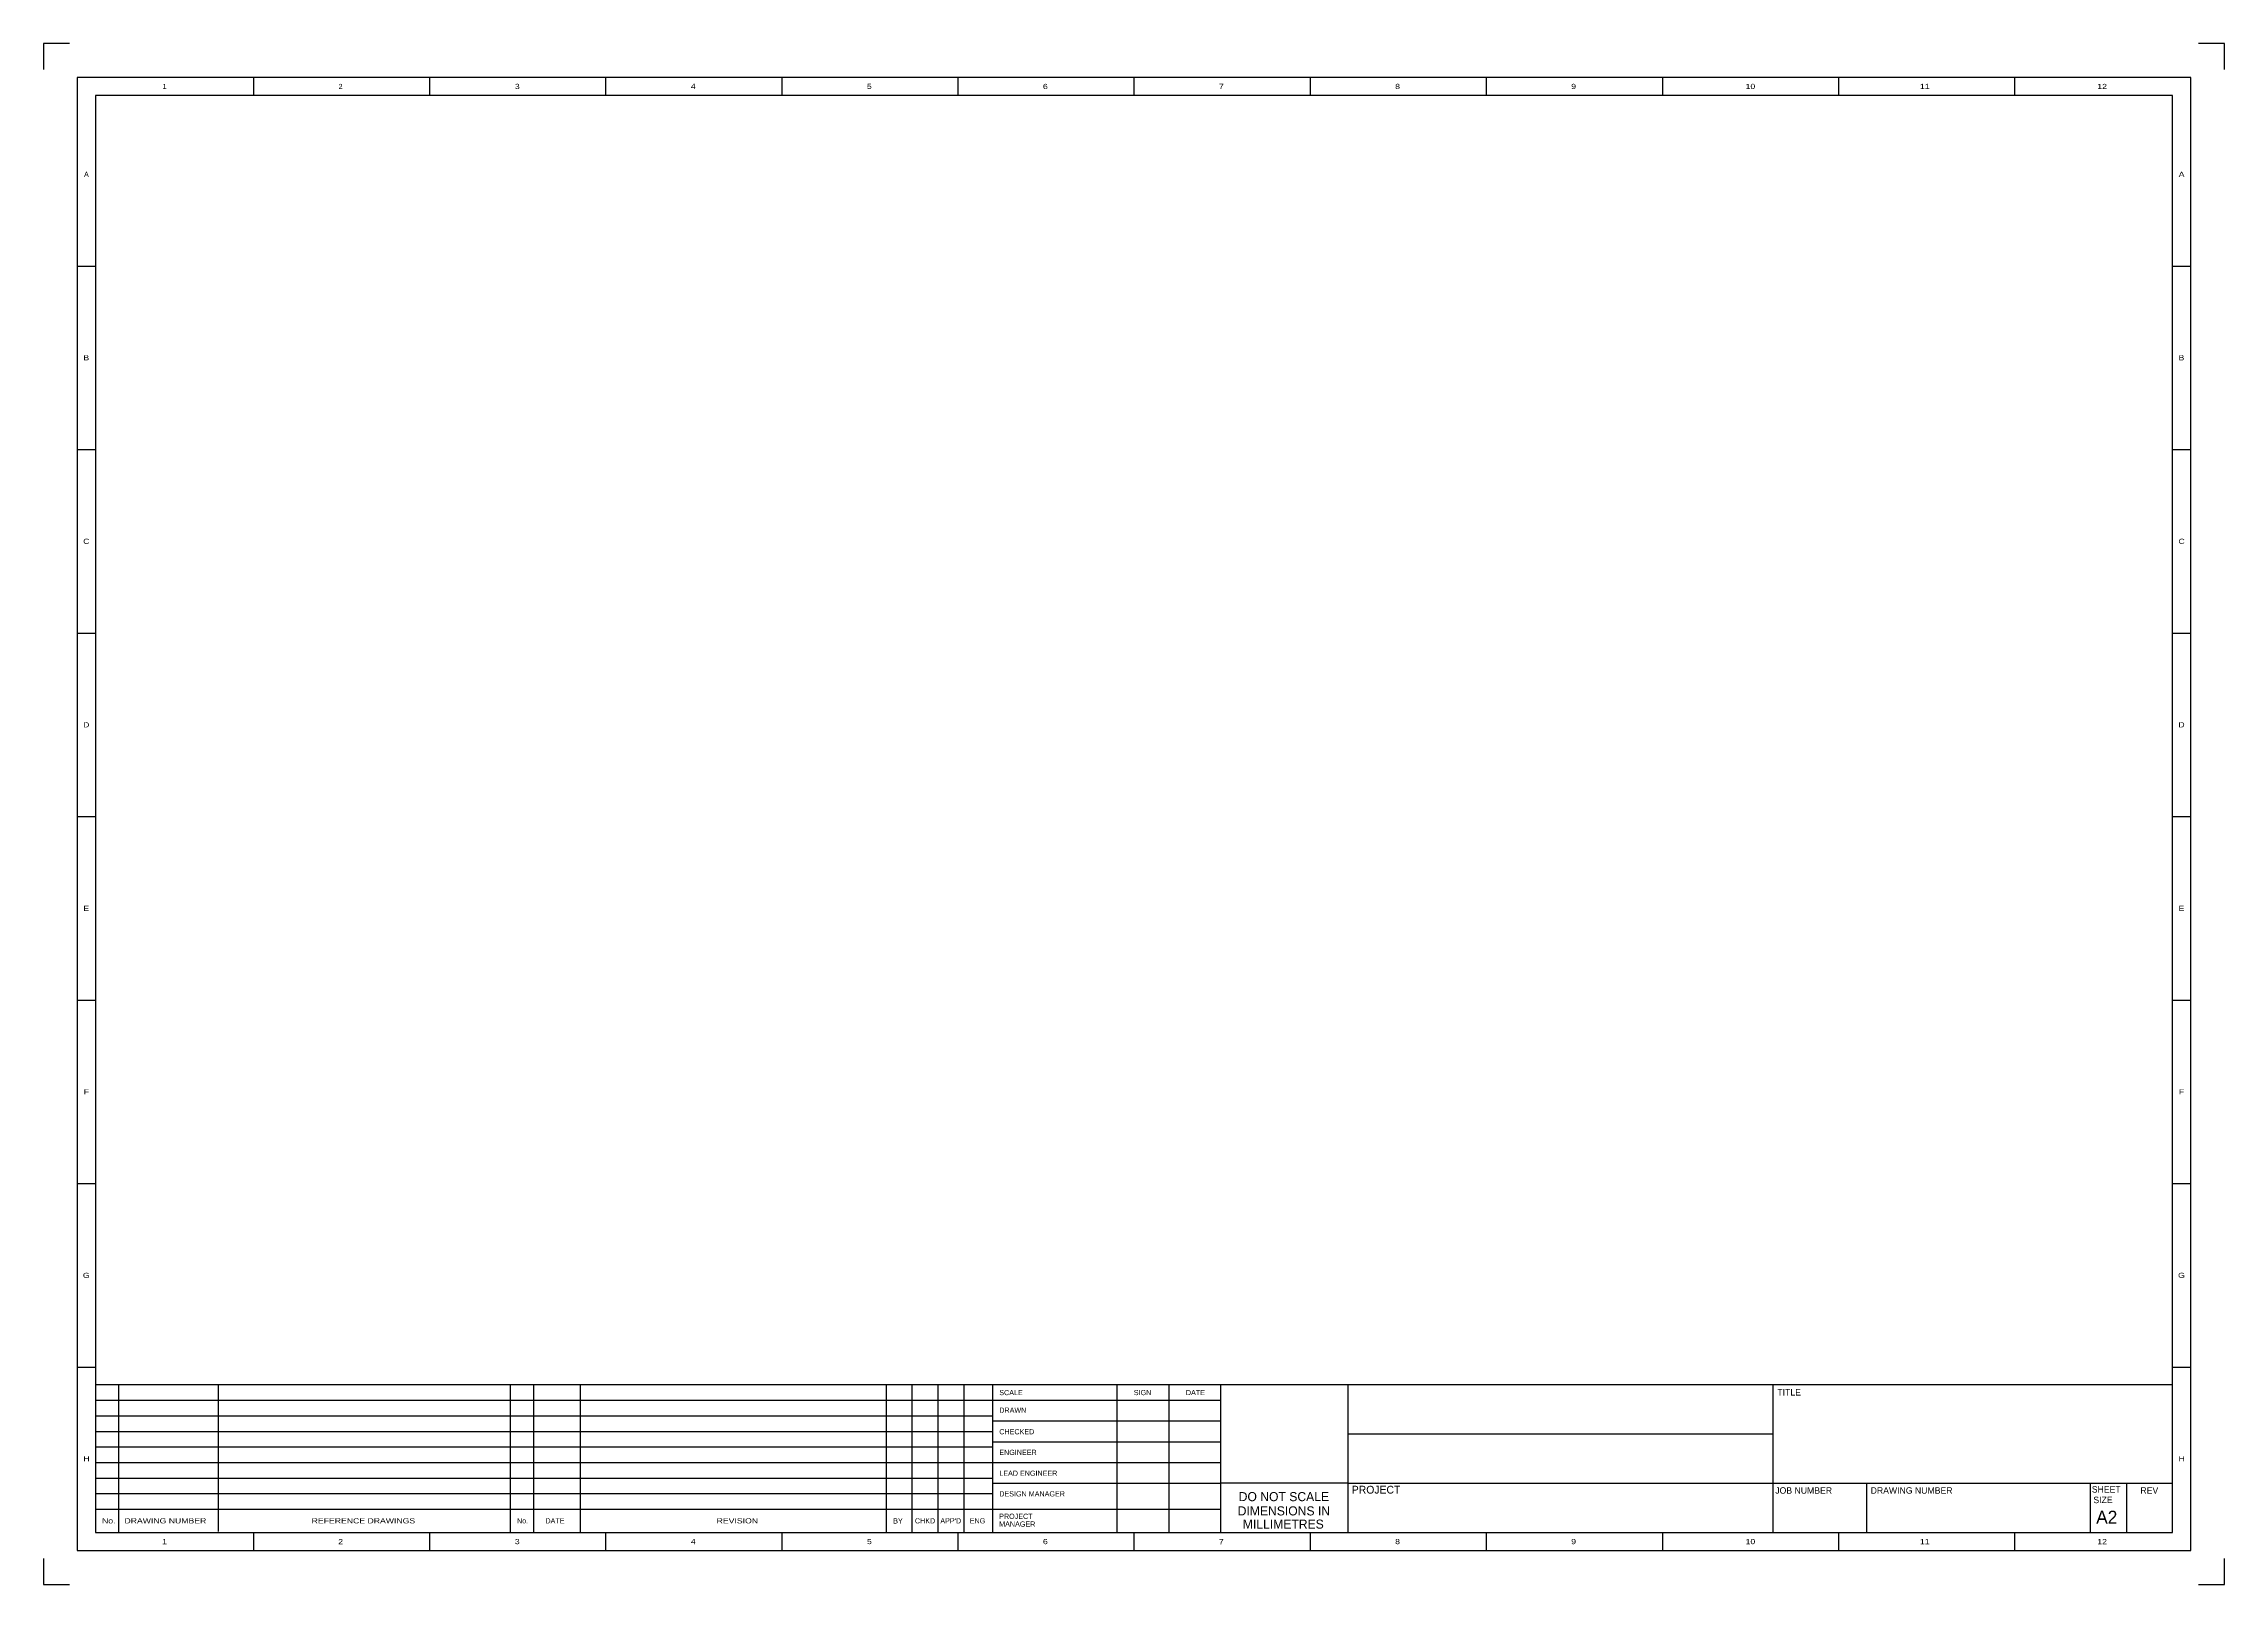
# Model space of a CAD drawing. Extents: x 0 to 594, y -1 to 419.
import ezdxf
from ezdxf.enums import TextEntityAlignment as Align

# ---------------------------------------------------------------- set-up
doc = ezdxf.new("R2010")
doc.units = 0
doc.header["$MEASUREMENT"] = 0
doc.layers.add('-CS', color=7, linetype='CONTINUOUS')
doc.layers.add('A1-CS', color=7, linetype='CONTINUOUS')

msp = doc.modelspace()

# ---------------------------------------------------------------- linework, layer by layer
at = {"layer": '-CS', "color": 212, "linetype": 'CONTINUOUS'}
for p, q in [((-0.319617, 418.68941), (-0.319617, 411.62641)), ((6.743383, 418.68941), (-0.319617, 418.68941)), ((593.678683, 418.68941), (586.615683, 418.68941)), ((593.678683, 411.62641), (593.678683, 418.68941)), ((584.496783, 409.50751), (8.862283, 409.50751)), ((8.862283, 409.50751), (8.862283, 8.32911)), ((579.552683, 404.56341), (13.806383, 404.56341)), ((13.806383, 404.56341), (13.806383, 13.27321)), ((56.834179, 409.50751), (56.834179, 404.56341)), ((104.791949, 409.50751), (104.791949, 404.56341)), ((152.770908, 409.50751), (152.770908, 404.56341)), ((200.749867, 409.50751), (200.749867, 404.56341)), ((248.707637, 409.50751), (248.707637, 404.56341)), ((296.679533, 409.50751), (296.679533, 404.56341)), ((344.651429, 409.50751), (344.651429, 404.56341)), ((392.609199, 409.50751), (392.609199, 404.56341)), ((440.588158, 409.50751), (440.588158, 404.56341)), ((488.567117, 409.50751), (488.567117, 404.56341)), ((536.524887, 409.50751), (536.524887, 404.56341)), ((579.552683, 13.27321), (579.552683, 404.56341)), ((584.496783, 8.32911), (584.496783, 409.50751)), ((8.862283, 358.124185), (13.806383, 358.124185)), ((579.552683, 358.124185), (584.496783, 358.124185)), ((8.862283, 308.15346), (13.79932, 308.15346)), ((579.552683, 308.15346), (584.48972, 308.15346)), ((8.862283, 258.182735), (13.79932, 258.182735)), ((579.552683, 258.182735), (584.48972, 258.182735)), ((8.862283, 208.21201), (13.79932, 208.21201)), ((579.552683, 208.21201), (584.48972, 208.21201)), ((8.862283, 158.241285), (13.79932, 158.241285)), ((579.552683, 158.241285), (584.48972, 158.241285)), ((8.862283, 108.27056), (13.79932, 108.27056)), ((579.552683, 108.27056), (584.48972, 108.27056)), ((8.862283, 58.299835), (13.79932, 58.299835)), ((13.806383, 53.53231), (579.552683, 53.53231)), ((20.163083, 13.27321), (20.163083, 53.53231)), ((126.814383, 13.27321), (126.814383, 53.53231)), ((133.171083, 13.27321), (133.171083, 53.53231)), ((145.884483, 13.27321), (145.884483, 53.53231)), ((229.227883, 13.27321), (229.227883, 53.53231)), ((236.290883, 13.27321), (236.290883, 53.53231)), ((243.353883, 13.27321), (243.353883, 53.53231)), ((250.416883, 13.27321), (250.416883, 53.53231)), ((258.186183, 13.27321), (258.186183, 53.53231)), ((292.088583, 13.27321), (292.088583, 53.53231)), ((306.214583, 13.27321), (306.214583, 53.53231)), ((320.340583, 13.27321), (320.340583, 53.53231)), ((354.949283, 53.53231), (354.949283, 13.27321)), ((470.782483, 13.27321), (470.782483, 53.53231)), ((579.552683, 58.299835), (584.48972, 58.299835)), ((13.806383, 49.29451), (258.186183, 49.29451)), ((258.186183, 49.29451), (320.340583, 49.29451)), ((13.806383, 45.05671), (258.186183, 45.05671)), ((258.186183, 43.64411), (320.340583, 43.64411)), ((13.806383, 40.81891), (258.186183, 40.81891)), ((13.806383, 36.58111), (258.186183, 36.58111)), ((258.186183, 37.99371), (320.340583, 37.99371)), ((354.949283, 40.11261), (470.782483, 40.11261)), ((13.806383, 32.34331), (258.186183, 32.34331)), ((258.186183, 32.34331), (320.340583, 32.34331)), ((13.806383, 28.10551), (258.186183, 28.10551)), ((13.806383, 23.86771), (258.186183, 23.86771)), ((258.186183, 26.69291), (320.340583, 26.69291)), ((354.949283, 26.69291), (320.340583, 26.69291)), ((354.949283, 26.69291), (470.782483, 26.69291)), ((470.782483, 26.69291), (579.552683, 26.69291)), ((496.209283, 26.69291), (496.209283, 13.27321)), ((557.127658, 26.69291), (557.127658, 13.27321)), ((567.015858, 26.69291), (567.015858, 13.27321)), ((13.806383, 19.62991), (258.186183, 19.62991)), ((258.186183, 19.62991), (320.340583, 19.62991)), ((13.806383, 13.27321), (579.552683, 13.27321)), ((56.834179, 13.27321), (56.834179, 8.32911)), ((104.791949, 13.27321), (104.791949, 8.32911)), ((152.770908, 13.27321), (152.770908, 8.32911)), ((200.749867, 13.27321), (200.749867, 8.32911)), ((248.707637, 13.27321), (248.707637, 8.32911)), ((296.679533, 13.27321), (296.679533, 8.32911)), ((344.651429, 13.27321), (344.651429, 8.32911)), ((392.609199, 13.27321), (392.609199, 8.32911)), ((440.588158, 13.27321), (440.588158, 8.32911)), ((488.567117, 13.27321), (488.567117, 8.32911)), ((536.524887, 13.27321), (536.524887, 8.32911)), ((-0.319617, 6.21021), (-0.319617, -0.85279)), ((8.862283, 8.32911), (584.496783, 8.32911)), ((593.678683, -0.85279), (593.678683, 6.21021)), ((-0.319617, -0.85279), (6.743383, -0.85279)), ((586.615683, -0.85279), (593.678683, -0.85279))]:
    msp.add_line(p, q, dxfattribs=at)
at = {"layer": 'A1-CS', "color": 212, "linetype": 'CONTINUOUS'}
for p, q in [((-0.319617, 418.68941), (-0.319617, 411.62641)), ((6.743383, 418.68941), (-0.319617, 418.68941)), ((593.678683, 418.68941), (586.615683, 418.68941)), ((593.678683, 411.62641), (593.678683, 418.68941)), ((584.496783, 409.50751), (8.862283, 409.50751)), ((8.862283, 409.50751), (8.862283, 8.32911)), ((579.552683, 404.56341), (13.806383, 404.56341)), ((13.806383, 404.56341), (13.806383, 13.27321)), ((56.834179, 409.50751), (56.834179, 404.56341)), ((104.791949, 409.50751), (104.791949, 404.56341)), ((152.770908, 409.50751), (152.770908, 404.56341)), ((200.749867, 409.50751), (200.749867, 404.56341)), ((248.707637, 409.50751), (248.707637, 404.56341)), ((296.679533, 409.50751), (296.679533, 404.56341)), ((344.651429, 409.50751), (344.651429, 404.56341)), ((392.609199, 409.50751), (392.609199, 404.56341)), ((440.588158, 409.50751), (440.588158, 404.56341)), ((488.567117, 409.50751), (488.567117, 404.56341)), ((536.524887, 409.50751), (536.524887, 404.56341)), ((579.552683, 13.27321), (579.552683, 404.56341)), ((584.496783, 8.32911), (584.496783, 409.50751)), ((8.862283, 358.124185), (13.806383, 358.124185)), ((579.552683, 358.124185), (584.496783, 358.124185)), ((8.862283, 308.15346), (13.79932, 308.15346)), ((579.552683, 308.15346), (584.48972, 308.15346)), ((8.862283, 258.182735), (13.79932, 258.182735)), ((579.552683, 258.182735), (584.48972, 258.182735)), ((8.862283, 208.21201), (13.79932, 208.21201)), ((579.552683, 208.21201), (584.48972, 208.21201)), ((8.862283, 158.241285), (13.79932, 158.241285)), ((579.552683, 158.241285), (584.48972, 158.241285)), ((8.862283, 108.27056), (13.79932, 108.27056)), ((579.552683, 108.27056), (584.48972, 108.27056)), ((8.862283, 58.299835), (13.79932, 58.299835)), ((13.806383, 53.53231), (579.552683, 53.53231)), ((20.163083, 13.27321), (20.163083, 53.53231)), ((47.30054, 13.55908), (47.30054, 53.53231)), ((126.814383, 13.27321), (126.814383, 53.53231)), ((133.171083, 13.27321), (133.171083, 53.53231)), ((145.884483, 13.27321), (145.884483, 53.53231)), ((229.227883, 13.27321), (229.227883, 53.53231)), ((236.290883, 13.27321), (236.290883, 53.53231)), ((243.353883, 13.27321), (243.353883, 53.53231)), ((250.416883, 13.27321), (250.416883, 53.53231)), ((258.186183, 13.27321), (258.186183, 53.53231)), ((292.088583, 13.27321), (292.088583, 53.53231)), ((306.214583, 13.27321), (306.214583, 53.53231)), ((320.340583, 13.27321), (320.340583, 53.53231)), ((354.949283, 53.53231), (354.949283, 13.27321)), ((470.782483, 13.27321), (470.782483, 53.53231)), ((579.552683, 58.299835), (584.48972, 58.299835)), ((13.806383, 49.29451), (258.186183, 49.29451)), ((258.186183, 49.29451), (320.340583, 49.29451)), ((13.806383, 45.05671), (258.186183, 45.05671)), ((258.186183, 43.64411), (320.340583, 43.64411)), ((13.806383, 40.81891), (258.186183, 40.81891)), ((13.806383, 36.58111), (258.186183, 36.58111)), ((258.186183, 37.99371), (320.340583, 37.99371)), ((354.949283, 40.11261), (470.782483, 40.11261)), ((13.806383, 32.34331), (258.186183, 32.34331)), ((258.186183, 32.34331), (320.340583, 32.34331)), ((13.806383, 28.10551), (258.186183, 28.10551)), ((13.806383, 23.86771), (258.186183, 23.86771)), ((258.186183, 26.69291), (320.340583, 26.69291)), ((354.949283, 26.69291), (320.340583, 26.69291)), ((354.949283, 26.69291), (470.782483, 26.69291)), ((470.782483, 26.69291), (579.552683, 26.69291)), ((496.209283, 26.69291), (496.209283, 13.27321)), ((557.127658, 26.69291), (557.127658, 13.27321)), ((567.015858, 26.69291), (567.015858, 13.27321)), ((13.806383, 19.62991), (258.186183, 19.62991)), ((258.186183, 19.62991), (320.340583, 19.62991)), ((13.806383, 13.27321), (579.552683, 13.27321)), ((56.834179, 13.27321), (56.834179, 8.32911)), ((104.791949, 13.27321), (104.791949, 8.32911)), ((152.770908, 13.27321), (152.770908, 8.32911)), ((200.749867, 13.27321), (200.749867, 8.32911)), ((248.707637, 13.27321), (248.707637, 8.32911)), ((296.679533, 13.27321), (296.679533, 8.32911)), ((344.651429, 13.27321), (344.651429, 8.32911)), ((392.609199, 13.27321), (392.609199, 8.32911)), ((440.588158, 13.27321), (440.588158, 8.32911)), ((488.567117, 13.27321), (488.567117, 8.32911)), ((536.524887, 13.27321), (536.524887, 8.32911)), ((-0.319617, 6.21021), (-0.319617, -0.85279)), ((8.862283, 8.32911), (584.496783, 8.32911)), ((593.678683, -0.85279), (593.678683, 6.21021)), ((-0.319617, -0.85279), (6.743383, -0.85279)), ((586.615683, -0.85279), (593.678683, -0.85279))]:
    msp.add_line(p, q, dxfattribs=at)

# ---------------------------------------------------------------- texts
at = {"layer": '-CS', "color": 212, "linetype": 'CONTINUOUS'}
for s, height, p in [('1', 1.405537, (32.629278, 407.03546)), ('2', 1.405537, (80.572922, 407.03546)), ('A', 1.405537, (11.334333, 383.106016)), ('SIGN', 1.4126, (299.010323, 51.378095)), ('DATE', 1.4126, (313.41178, 51.378095)), ('TITLE', 1.76575, (475.133291, 51.448725)), ('JOB NUMBER', 1.76575, (479.081508, 24.71527)), ('DRAWING NUMBER', 1.76575, (508.477714, 24.71527)), ('SHEET', 1.76575, (561.498513, 25.02749)), ('No.', 1.4126, (130.141056, 16.45156)), ('DATE', 1.4126, (138.962743, 16.45156)), ('BY', 1.4126, (232.392107, 16.423308)), ('CHKD', 1.4126, (239.765879, 16.45156)), ("APP'D", 1.4126, (246.772375, 16.45156)), ('ENG', 1.4126, (254.061391, 16.45156))]:
    msp.add_text(s, height=height, dxfattribs=at).set_placement(p, align=Align.MIDDLE)
at = {"layer": '-CS', "color": 212, "linetype": 'CONTINUOUS', "width": 1.25}
for s, p in [('3', (128.700204, 407.03546)), ('4', (176.636785, 407.03546)), ('5', (224.594555, 407.03546)), ('6', (272.531136, 407.03546)), ('7', (320.467717, 407.03546)), ('8', (368.467865, 407.03546)), ('9', (416.425635, 407.03546)), ('10', (464.581169, 407.03546)), ('11', (512.072781, 407.03546)), ('12', (560.376638, 407.03546)), ('A', (582.024733, 383.106016)), ('B', (11.291955, 333.142354)), ('B', (581.982355, 333.142354)), ('C', (11.313144, 283.164566)), ('C', (582.003544, 283.164566)), ('D', (11.299018, 233.200904)), ('D', (581.989418, 233.200904)), ('E', (11.299018, 183.223116)), ('E', (581.989418, 183.223116)), ('F', (11.334333, 133.259454)), ('F', (582.024733, 133.259454)), ('G', (11.299018, 83.281666)), ('G', (581.989418, 83.281666)), ('H', (11.355522, 33.318004)), ('H', (582.052985, 33.318004)), ('1', (32.622215, 10.80116)), ('2', (80.579985, 10.80116)), ('3', (128.700204, 10.80116)), ('4', (176.636785, 10.80116)), ('5', (224.594555, 10.80116)), ('6', (272.531136, 10.80116)), ('7', (320.467717, 10.80116)), ('8', (368.467865, 10.80116)), ('9', (416.425635, 10.80116)), ('10', (464.581169, 10.80116)), ('11', (512.072781, 10.80116)), ('12', (560.376638, 10.80116))]:
    msp.add_text(s, height=1.4126, dxfattribs=at).set_placement(p, align=Align.MIDDLE)
at = {"layer": '-CS', "color": 212, "linetype": 'CONTINUOUS'}
for s, height, p in [('SCALE', 1.4126, (259.987248, 51.378095)), ('DRAWN', 1.4126, (259.987248, 46.582318)), ('CHECKED', 1.4126, (259.987248, 40.712965)), ('ENGINEER', 1.4126, (259.987248, 35.090817)), ('LEAD ENGINEER', 1.4126, (259.987248, 29.412165)), ('DESIGN MANAGER', 1.4126, (259.987248, 23.79708)), ('PROJECT', 2.1189, (356.008733, 24.92716)), ('PROJECT', 1.4126, (259.951933, 17.687585)), ('MANAGER', 1.4126, (259.951933, 15.568685))]:
    msp.add_text(s, height=height, dxfattribs=at).set_placement(p, align=Align.MIDDLE_LEFT)
msp.add_text('A2', height=3.524437, dxfattribs=at).set_placement((561.640915, 15.681693), align=Align.CENTER)
at = {"layer": '-CS', "color": 212, "linetype": 'CONTINUOUS', "width": 1.25}
for s, p in [('No.', (15.586259, 16.45156)), ('DRAWING NUMBER', (21.702817, 16.45156)), ('REFERENCE DRAWINGS', (72.683551, 16.45156)), ('REVISION', (183.000548, 16.45156))]:
    msp.add_text(s, height=1.4126, dxfattribs=at).set_placement(p, align=Align.MIDDLE_LEFT)
at = {"layer": 'A1-CS', "color": 212, "linetype": 'CONTINUOUS'}
for s, height, p in [('1', 1.405537, (32.629278, 407.03546)), ('2', 1.405537, (80.572922, 407.03546)), ('A', 1.405537, (11.334333, 383.106016)), ('SIGN', 1.4126, (299.010323, 51.378095)), ('DATE', 1.4126, (313.41178, 51.378095)), ('TITLE', 1.76575, (475.133291, 51.448725)), ('DO NOT SCALE', 2.47205, (337.503673, 23.041339)), ('JOB NUMBER', 1.76575, (479.081508, 24.71527)), ('DRAWING NUMBER', 1.76575, (508.477714, 24.71527)), ('REV', 1.76575, (573.238361, 24.71527)), ('DIMENSIONS IN', 2.47205, (337.503673, 19.156689)), ('SIZE', 1.76575, (560.612076, 22.146279)), ('No.', 1.4126, (130.141056, 16.45156)), ('DATE', 1.4126, (138.962743, 16.45156)), ('BY', 1.4126, (232.392107, 16.423308)), ('CHKD', 1.4126, (239.765879, 16.45156)), ("APP'D", 1.4126, (246.772375, 16.45156)), ('ENG', 1.4126, (254.061391, 16.45156)), ('MILLIMETRES', 2.47205, (337.342506, 15.556879))]:
    msp.add_text(s, height=height, dxfattribs=at).set_placement(p, align=Align.MIDDLE)
at = {"layer": 'A1-CS', "color": 212, "linetype": 'CONTINUOUS', "width": 1.25}
for s, p in [('3', (128.700204, 407.03546)), ('4', (176.636785, 407.03546)), ('5', (224.594555, 407.03546)), ('6', (272.531136, 407.03546)), ('7', (320.467717, 407.03546)), ('8', (368.467865, 407.03546)), ('9', (416.425635, 407.03546)), ('10', (464.581169, 407.03546)), ('11', (512.072781, 407.03546)), ('12', (560.376638, 407.03546)), ('A', (582.024733, 383.106016)), ('B', (11.291955, 333.142354)), ('B', (581.982355, 333.142354)), ('C', (11.313144, 283.164566)), ('C', (582.003544, 283.164566)), ('D', (11.299018, 233.200904)), ('D', (581.989418, 233.200904)), ('E', (11.299018, 183.223116)), ('E', (581.989418, 183.223116)), ('F', (11.334333, 133.259454)), ('F', (582.024733, 133.259454)), ('G', (11.299018, 83.281666)), ('G', (581.989418, 83.281666)), ('H', (11.355522, 33.318004)), ('H', (582.052985, 33.318004)), ('1', (32.622215, 10.80116)), ('2', (80.579985, 10.80116)), ('3', (128.700204, 10.80116)), ('4', (176.636785, 10.80116)), ('5', (224.594555, 10.80116)), ('6', (272.531136, 10.80116)), ('7', (320.467717, 10.80116)), ('8', (368.467865, 10.80116)), ('9', (416.425635, 10.80116)), ('10', (464.581169, 10.80116)), ('11', (512.072781, 10.80116)), ('12', (560.376638, 10.80116))]:
    msp.add_text(s, height=1.4126, dxfattribs=at).set_placement(p, align=Align.MIDDLE)
at = {"layer": 'A1-CS', "color": 212, "linetype": 'CONTINUOUS'}
for s, p in [('SCALE', (259.987248, 51.378095)), ('DRAWN', (259.987248, 46.582318)), ('CHECKED', (259.987248, 40.712965)), ('ENGINEER', (259.987248, 35.090817)), ('LEAD ENGINEER', (259.987248, 29.412165)), ('DESIGN MANAGER', (259.987248, 23.79708)), ('PROJECT', (259.951933, 17.687585)), ('MANAGER', (259.951933, 15.568685))]:
    msp.add_text(s, height=1.4126, dxfattribs=at).set_placement(p, align=Align.MIDDLE_LEFT)
at = {"layer": 'A1-CS', "color": 212, "linetype": 'CONTINUOUS', "width": 1.25}
for s, p in [('No.', (15.586259, 16.45156)), ('DRAWING NUMBER', (21.702817, 16.45156)), ('REFERENCE DRAWINGS', (72.683551, 16.45156)), ('REVISION', (183.000548, 16.45156))]:
    msp.add_text(s, height=1.4126, dxfattribs=at).set_placement(p, align=Align.MIDDLE_LEFT)

doc.saveas('drawing.dxf')
